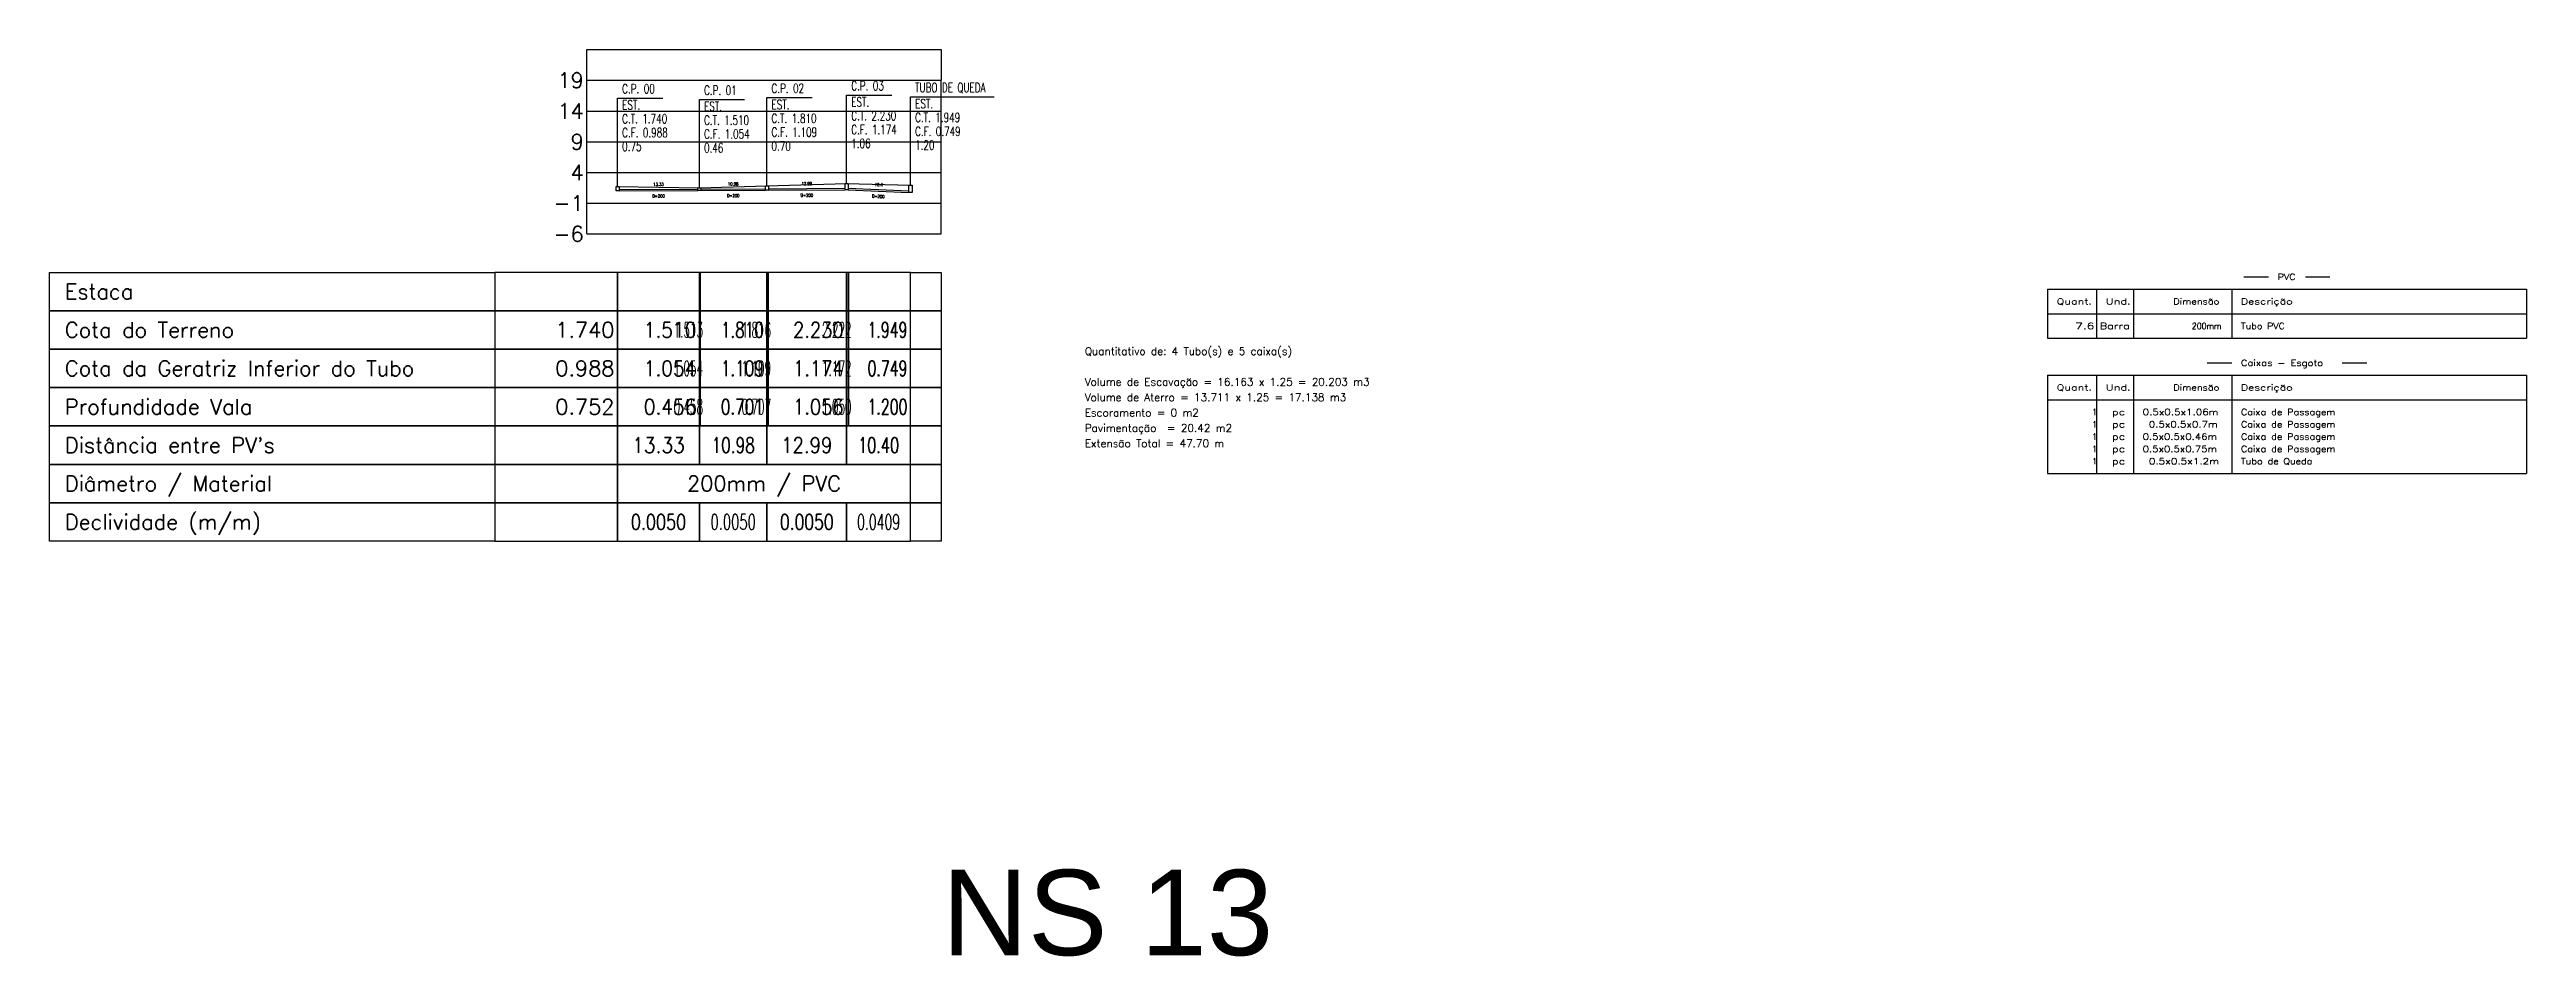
# Model space of a CAD drawing. Extents: x -160 to 364724, y -100 to 7353297.
# Drawn here: x 359007.4 to 359410.7, y 7352019.1 to 7352166.6 of the extents above; entities that cross this region are included whole.
import ezdxf
from ezdxf.enums import TextEntityAlignment as Align

# ---------------------------------------------------------------- set-up
doc = ezdxf.new("R2010")
doc.units = 0
doc.header["$LTSCALE"] = 5
doc.linetypes.add('LIN0', pattern=[0])
doc.layers.add('INDICAÇÃO', color=4, linetype='LIN0', lineweight=20, true_color=0x00ffff)
for name, color, linetype in [('LISTAGEM_LINHA', 7, 'Continuous'), ('LISTAGEM_TEXTO', 7, 'Continuous'), ('PS_IND_COMPRIMENTO', 7, 'Continuous'), ('PS_IND_DIAMETRO', 7, 'Continuous'), ('PS_IND_FLUXO', 3, 'Continuous'), ('PS_PERFIL_CAIXAS', 7, 'Continuous'), ('PS_PERFIL_COTA_LIN', 7, 'Continuous'), ('PS_PERFIL_COTA_TXT', 5, 'Continuous'), ('PS_PERFIL_GRADE', 8, 'Continuous'), ('PS_PERFIL_TERRENO', 3, 'Continuous'), ('PS_PERFIL_TUBO', 7, 'Continuous'), ('PS_PONTOS_IDENTIFICACAO_LIN', 7, 'Continuous'), ('PS_PONTOS_IDENTIFICACAO_TXT', 7, 'Continuous')]:
    doc.layers.add(name, color=color, linetype=linetype)
doc.styles.add('ROMANS', font='ROMANS.shx', dxfattribs={"height": 2})
doc.styles.get("Standard").update_dxf_attribs({"font": 'arial.ttf'})

msp = doc.modelspace()

# ---------------------------------------------------------------- texts
at = {"layer": 'INDICAÇÃO', "color": 7, "style": 'ROMANS'}
for s, p in [('Quantitativo de: 4 Tubo(s) e 5 caixa(s)', (359175.956, 7352116.919)), ('Volume de Escavação = 16.163 x 1.25 = 20.203 m3', (359175.956, 7352111.919)), ('Volume de Aterro = 13.711 x 1.25 = 17.138 m3', (359175.956, 7352109.419)), ('Escoramento = 0 m2', (359175.956, 7352106.919)), ('Pavimentação  = 20.42 m2', (359175.956, 7352104.419)), ('Extensão Total = 47.70 m', (359175.956, 7352101.919))]:
    msp.add_text(s, height=1.25, dxfattribs=at).set_placement(p)
at = {"layer": 'LISTAGEM_TEXTO', "style": 'ROMANS'}
for s, width, p in [('PVC', 1.125, (359370.232, 7352129.136)), ('Quant.', 1.326316, (359334.232, 7352125.136)), ('Und.', 1.354839, (359342.232, 7352125.136)), ('Dimensão', 1.158621, (359353.232, 7352125.136)), ('Descrição', 1.303448, (359364.232, 7352125.136)), ('7.6', 1.465116, (359337.232, 7352121.136)), ('Barra', 1.346154, (359341.232, 7352121.136)), ('200mm', 0.9375, (359356.232, 7352121.136)), ('Tubo PVC', 1.12, (359364.232, 7352121.136)), ('Caixas - Esgoto', 1.184211, (359364.232, 7352115.136)), ('Quant.', 1.326316, (359334.232, 7352111.136)), ('Und.', 1.354839, (359342.232, 7352111.136)), ('Dimensão', 1.158621, (359353.232, 7352111.136)), ('Descrição', 1.303448, (359364.232, 7352111.136)), ('pc', 1.354839, (359343.232, 7352107.136)), ('0.5x0.5x1.06m', 1.22973, (359348.232, 7352107.136)), ('Caixa de Passagem', 1.14791, (359364.232, 7352107.136)), ('pc', 1.354839, (359343.232, 7352105.136)), ('pc', 1.354839, (359343.232, 7352103.136)), ('0.5x0.5x0.46m', 1.207965, (359348.232, 7352103.136)), ('0.5x0.5x0.7m', 1.223301, (359349.232, 7352105.136)), ('Caixa de Passagem', 1.14791, (359364.232, 7352105.136)), ('Caixa de Passagem', 1.14791, (359364.232, 7352103.136)), ('pc', 1.354839, (359343.232, 7352101.136)), ('pc', 1.354839, (359343.232, 7352099.136)), ('0.5x0.5x0.75m', 1.207965, (359348.232, 7352101.136)), ('0.5x0.5x1.2m', 1.247525, (359349.232, 7352099.136)), ('Tubo de Queda', 1.1375, (359364.232, 7352099.136)), ('Caixa de Passagem', 1.14791, (359364.232, 7352101.136))]:
    msp.add_text(s, height=1, dxfattribs=dict(at, width=width)).set_placement(p)
for p in [(359339.994, 7352107.136), (359339.994, 7352105.136), (359339.994, 7352103.136), (359339.994, 7352101.136), (359339.994, 7352099.136)]:
    msp.add_text('1', height=1, dxfattribs=at).set_placement(p)
at = {"layer": 'LISTAGEM_TEXTO'}
msp.add_text('NS 13', height=13.9014, dxfattribs=at).set_placement((359152.681, 7352019.251))
at = {"layer": 'PS_IND_COMPRIMENTO', "style": 'ROMANS', "width": 0.8}
for s, rotation, p in [('13.33', 0.29778, (359106.537, 7352144.696)), ('10.98', 0.30011, (359118.694, 7352144.757)), ('12.99', 0.2981, (359130.681, 7352144.816)), ('10.4', 357.53902, (359142.421, 7352144.635))]:
    msp.add_text(s, height=0.5, rotation=rotation, dxfattribs=at).set_placement(p, align=Align.MIDDLE_CENTER)
at = {"layer": 'PS_IND_DIAMETRO', "style": 'ROMANS', "width": 0.8}
for rotation, p in [(0.29778, (359106.546, 7352142.796)), (0.30011, (359118.704, 7352142.857)), (0.2981, (359130.691, 7352142.916)), (357.53902, (359142.34, 7352142.737))]:
    msp.add_text('D=200', height=0.5, rotation=rotation, dxfattribs=at).set_placement(p, align=Align.MIDDLE_CENTER)
at = {"layer": 'PS_PERFIL_COTA_TXT', "style": 'ROMANS'}
for s, p in [('Estaca', (359009.875, 7352127.25)), ('Cota do Terreno', (359009.875, 7352121)), ('Cota da Geratriz Inferior do Tubo', (359009.875, 7352114.75)), ('Profundidade Vala', (359009.875, 7352108.5)), ("Distância entre PV's", (359009.875, 7352102.25)), ('Diâmetro / Material', (359009.875, 7352096)), ('Declividade (m/m)', (359009.875, 7352089.75))]:
    msp.add_text(s, height=2.5, dxfattribs=at).set_placement(p, align=Align.MIDDLE_LEFT)
for s, p in [('1.740', (359099.375, 7352121)), ('0.988', (359099.375, 7352114.75)), ('0.752', (359099.375, 7352108.5))]:
    msp.add_text(s, height=2.5, dxfattribs=at).set_placement(p, align=Align.MIDDLE_RIGHT)
for s, width, p in [('1.510', 0.888903, (359112.708, 7352121)), ('1.513', 0.5, (359113.808, 7352121)), ('1.810', 0.725422, (359123.69, 7352121)), ('1.816', 0.5, (359124.89, 7352121)), ('2.230', 0.852882, (359136.683, 7352121)), ('2.222', 0.5, (359137.983, 7352121)), ('1.949', 0.673041, (359147.078, 7352121)), ('1.054', 0.888903, (359112.708, 7352114.75)), ('1.054', 0.5, (359113.808, 7352114.75)), ('1.109', 0.725422, (359123.69, 7352114.75)), ('1.109', 0.5, (359124.89, 7352114.75)), ('1.174', 0.852882, (359136.683, 7352114.75)), ('1.172', 0.5, (359137.983, 7352114.75)), ('0.749', 0.673041, (359147.078, 7352114.75)), ('0.456', 0.888903, (359112.708, 7352108.5)), ('0.458', 0.5, (359113.808, 7352108.5)), ('0.701', 0.725422, (359123.69, 7352108.5)), ('0.707', 0.5, (359124.89, 7352108.5)), ('1.056', 0.852882, (359136.683, 7352108.5)), ('1.050', 0.5, (359137.983, 7352108.5)), ('1.200', 0.673041, (359147.078, 7352108.5))]:
    msp.add_text(s, height=2.5, dxfattribs=dict(at, width=width)).set_placement(p, align=Align.MIDDLE_RIGHT)
for s, width, p in [('13.33', 0.888903, (359106.541, 7352102.25)), ('10.98', 0.732089, (359118.699, 7352102.25)), ('12.99', 0.866215, (359130.686, 7352102.25)), ('10.40', 0.693041, (359142.381, 7352102.25)), ('0.0050', 0.761917, (359106.541, 7352089.75)), ('0.0050', 0.627505, (359118.699, 7352089.75)), ('0.0050', 0.74247, (359130.686, 7352089.75)), ('0.0409', 0.594035, (359142.381, 7352089.75))]:
    msp.add_text(s, height=2.5, dxfattribs=dict(at, width=width)).set_placement(p, align=Align.MIDDLE_CENTER)
msp.add_text('200mm / PVC', height=2.5, dxfattribs=at).set_placement((359123.727, 7352096), align=Align.MIDDLE_CENTER)
at = {"layer": 'PS_PONTOS_IDENTIFICACAO_TXT', "style": 'ROMANS', "width": 0.7}
for s, p in [('C.P. 00', (359100.625, 7352159.49)), ('C.P. 01', (359113.958, 7352159.26)), ('C.P. 02', (359124.94, 7352159.56)), ('C.P. 03', (359137.933, 7352159.98)), ('TUBO DE QUEDA', (359148.328, 7352159.699)), ('C.T. 1.740', (359100.625, 7352154.615)), ('EST. ', (359100.625, 7352156.865)), ('C.T. 1.510', (359113.958, 7352154.385)), ('EST. ', (359113.958, 7352156.635)), ('C.T. 1.810', (359124.94, 7352154.685)), ('EST. ', (359124.94, 7352156.935)), ('C.T. 2.230', (359137.933, 7352155.105)), ('EST. ', (359137.933, 7352157.355)), ('C.T. 1.949', (359148.328, 7352154.824)), ('EST. ', (359148.328, 7352157.074)), ('C.F. 0.988', (359100.625, 7352152.365)), ('0.75', (359100.625, 7352150.115)), ('C.F. 1.054', (359113.958, 7352152.135)), ('C.F. 1.109', (359124.94, 7352152.435)), ('0.70', (359124.94, 7352150.185)), ('C.F. 1.174', (359137.933, 7352152.855)), ('1.06', (359137.933, 7352150.605)), ('C.F. 0.749', (359148.328, 7352152.574)), ('1.20', (359148.328, 7352150.324)), ('0.46', (359113.958, 7352149.885))]:
    msp.add_text(s, height=1.5, dxfattribs=at).set_placement(p)

# ---------------------------------------------------------------- blocks, each defined once
blk = doc.blocks.new('*U868')
at = {"layer": 'PS_PERFIL_GRADE', "linetype": 'Continuous'}
for p, q in [((0, 0), (0, 25)), ((0, 25), (57.7, 25)), ((57.7, 0), (57.7, 25)), ((0, 20), (57.7, 20)), ((0, 15), (57.7, 15)), ((0, 10), (57.7, 10)), ((0, 5), (57.7, 5)), ((0, 0), (57.7, 0))]:
    blk.add_line(p, q, dxfattribs=at)
blk.add_lwpolyline([(0, 25), (0, 30), (57.7, 30), (57.7, 25)], dxfattribs=at)
at = {"layer": 'PS_PERFIL_GRADE', "style": 'ROMANS'}
for s, p in [('19', (-0.5, 25)), ('14', (-0.5, 20)), ('9', (-0.5, 15)), ('4', (-0.5, 10)), ('-1', (-0.5, 5)), ('-6', (-0.5, 0))]:
    blk.add_text(s, height=2.5, dxfattribs=at).set_placement(p, align=Align.MIDDLE_RIGHT)

# ---------------------------------------------------------------- linework, layer by layer
at = {"layer": 'LISTAGEM_LINHA'}
for p, q in [((359332.732, 7352127.636), (359410.732, 7352127.636)), ((359332.732, 7352127.636), (359332.732, 7352119.636)), ((359340.732, 7352127.636), (359340.732, 7352119.636)), ((359346.732, 7352127.636), (359346.732, 7352119.636)), ((359362.732, 7352127.636), (359362.732, 7352119.636)), ((359364.732, 7352129.636), (359368.732, 7352129.636)), ((359374.732, 7352129.636), (359378.732, 7352129.636)), ((359410.732, 7352127.636), (359410.732, 7352119.636)), ((359332.732, 7352123.636), (359410.732, 7352123.636)), ((359332.732, 7352119.636), (359410.732, 7352119.636)), ((359358.732, 7352115.636), (359362.732, 7352115.636)), ((359380.732, 7352115.636), (359384.732, 7352115.636)), ((359332.732, 7352113.636), (359410.732, 7352113.636)), ((359332.732, 7352113.636), (359332.732, 7352097.636)), ((359340.732, 7352113.636), (359340.732, 7352097.636)), ((359346.732, 7352113.636), (359346.732, 7352097.636)), ((359362.732, 7352113.636), (359362.732, 7352097.636)), ((359410.732, 7352113.636), (359410.732, 7352097.636)), ((359332.732, 7352109.636), (359410.732, 7352109.636)), ((359332.732, 7352097.636), (359410.732, 7352097.636))]:
    msp.add_line(p, q, dxfattribs=at)
at = {"layer": 'PS_IND_FLUXO'}
for points in [[(359116.199, 7352143.793, 0, 0, 0), (359120.199, 7352143.814, 0.5, 0, 0), (359121.199, 7352143.82, 0, 0, 0)], [(359128.186, 7352143.853, 0, 0, 0), (359132.186, 7352143.874, 0.5, 0, 0), (359133.186, 7352143.879, 0, 0, 0)]]:
    msp.add_lwpolyline(points, format="xyseb", dxfattribs=at)
at = {"layer": 'PS_PERFIL_CAIXAS', "linetype": 'Continuous'}
for points in [[(359099.625, 7352144.365), (359100.125, 7352144.365), (359100.125, 7352143.612), (359099.625, 7352143.612)], [(359112.958, 7352144.135), (359113.458, 7352144.135), (359113.458, 7352143.679), (359112.958, 7352143.679)], [(359123.94, 7352144.435), (359124.44, 7352144.435), (359124.44, 7352143.734), (359123.94, 7352143.734)], [(359136.933, 7352144.855), (359137.433, 7352144.855), (359137.433, 7352143.799), (359136.933, 7352143.799)], [(359147.328, 7352144.574), (359147.828, 7352144.574), (359147.828, 7352143.374), (359147.328, 7352143.374)]]:
    msp.add_lwpolyline(points, close=True, dxfattribs=at)
at = {"layer": 'PS_PERFIL_COTA_LIN', "linetype": 'Continuous'}
for points in [[(359079.875, 7352130.375), (359079.875, 7352124.125), (359007.375, 7352124.125), (359007.375, 7352130.375)], [(359079.875, 7352130.375), (359079.875, 7352124.125), (359099.875, 7352124.125), (359099.875, 7352130.375)], [(359099.875, 7352130.375), (359099.875, 7352124.125), (359113.208, 7352124.125), (359113.208, 7352130.375)], [(359113.208, 7352130.375), (359113.208, 7352124.125), (359113.308, 7352124.125), (359113.308, 7352130.375)], [(359113.308, 7352130.375), (359113.308, 7352124.125), (359124.19, 7352124.125), (359124.19, 7352130.375)], [(359124.19, 7352130.375), (359124.19, 7352124.125), (359124.39, 7352124.125), (359124.39, 7352130.375)], [(359124.39, 7352130.375), (359124.39, 7352124.125), (359137.183, 7352124.125), (359137.183, 7352130.375)], [(359137.183, 7352130.375), (359137.183, 7352124.125), (359137.483, 7352124.125), (359137.483, 7352130.375)], [(359137.483, 7352130.375), (359137.483, 7352124.125), (359147.578, 7352124.125), (359147.578, 7352130.375)], [(359152.578, 7352130.375), (359152.578, 7352124.125), (359147.578, 7352124.125), (359147.578, 7352130.375)], [(359079.875, 7352124.125), (359079.875, 7352117.875), (359007.375, 7352117.875), (359007.375, 7352124.125)], [(359079.875, 7352124.125), (359079.875, 7352117.875), (359099.875, 7352117.875), (359099.875, 7352124.125)], [(359099.875, 7352124.125), (359099.875, 7352117.875), (359113.208, 7352117.875), (359113.208, 7352124.125)], [(359113.208, 7352124.125), (359113.208, 7352117.875), (359113.308, 7352117.875), (359113.308, 7352124.125)], [(359113.308, 7352124.125), (359113.308, 7352117.875), (359124.19, 7352117.875), (359124.19, 7352124.125)], [(359124.19, 7352124.125), (359124.19, 7352117.875), (359124.39, 7352117.875), (359124.39, 7352124.125)], [(359124.39, 7352124.125), (359124.39, 7352117.875), (359137.183, 7352117.875), (359137.183, 7352124.125)], [(359137.183, 7352124.125), (359137.183, 7352117.875), (359137.483, 7352117.875), (359137.483, 7352124.125)], [(359137.483, 7352124.125), (359137.483, 7352117.875), (359147.578, 7352117.875), (359147.578, 7352124.125)], [(359152.578, 7352124.125), (359152.578, 7352117.875), (359147.578, 7352117.875), (359147.578, 7352124.125)], [(359079.875, 7352117.875), (359079.875, 7352111.625), (359007.375, 7352111.625), (359007.375, 7352117.875)], [(359079.875, 7352117.875), (359079.875, 7352111.625), (359099.875, 7352111.625), (359099.875, 7352117.875)], [(359099.875, 7352117.875), (359099.875, 7352111.625), (359113.208, 7352111.625), (359113.208, 7352117.875)], [(359113.208, 7352117.875), (359113.208, 7352111.625), (359113.308, 7352111.625), (359113.308, 7352117.875)], [(359113.308, 7352117.875), (359113.308, 7352111.625), (359124.19, 7352111.625), (359124.19, 7352117.875)], [(359124.19, 7352117.875), (359124.19, 7352111.625), (359124.39, 7352111.625), (359124.39, 7352117.875)], [(359124.39, 7352117.875), (359124.39, 7352111.625), (359137.183, 7352111.625), (359137.183, 7352117.875)], [(359137.183, 7352117.875), (359137.183, 7352111.625), (359137.483, 7352111.625), (359137.483, 7352117.875)], [(359137.483, 7352117.875), (359137.483, 7352111.625), (359147.578, 7352111.625), (359147.578, 7352117.875)], [(359152.578, 7352117.875), (359152.578, 7352111.625), (359147.578, 7352111.625), (359147.578, 7352117.875)], [(359079.875, 7352111.625), (359079.875, 7352105.375), (359007.375, 7352105.375), (359007.375, 7352111.625)], [(359079.875, 7352111.625), (359079.875, 7352105.375), (359099.875, 7352105.375), (359099.875, 7352111.625)], [(359099.875, 7352111.625), (359099.875, 7352105.375), (359113.208, 7352105.375), (359113.208, 7352111.625)], [(359113.208, 7352111.625), (359113.208, 7352105.375), (359113.308, 7352105.375), (359113.308, 7352111.625)], [(359113.308, 7352111.625), (359113.308, 7352105.375), (359124.19, 7352105.375), (359124.19, 7352111.625)], [(359124.19, 7352111.625), (359124.19, 7352105.375), (359124.39, 7352105.375), (359124.39, 7352111.625)], [(359124.39, 7352111.625), (359124.39, 7352105.375), (359137.183, 7352105.375), (359137.183, 7352111.625)], [(359137.183, 7352111.625), (359137.183, 7352105.375), (359137.483, 7352105.375), (359137.483, 7352111.625)], [(359137.483, 7352111.625), (359137.483, 7352105.375), (359147.578, 7352105.375), (359147.578, 7352111.625)], [(359152.578, 7352111.625), (359152.578, 7352105.375), (359147.578, 7352105.375), (359147.578, 7352111.625)], [(359079.875, 7352105.375), (359079.875, 7352099.125), (359007.375, 7352099.125), (359007.375, 7352105.375)], [(359079.875, 7352105.375), (359079.875, 7352099.125), (359099.875, 7352099.125), (359099.875, 7352105.375)], [(359099.875, 7352105.375), (359099.875, 7352099.125), (359113.208, 7352099.125), (359113.208, 7352105.375)], [(359113.208, 7352105.375), (359113.208, 7352099.125), (359124.19, 7352099.125), (359124.19, 7352105.375)], [(359124.19, 7352105.375), (359124.19, 7352099.125), (359137.183, 7352099.125), (359137.183, 7352105.375)], [(359137.183, 7352105.375), (359137.183, 7352099.125), (359147.578, 7352099.125), (359147.578, 7352105.375)], [(359152.578, 7352105.375), (359152.578, 7352099.125), (359147.578, 7352099.125), (359147.578, 7352105.375)], [(359079.875, 7352099.125), (359079.875, 7352092.875), (359007.375, 7352092.875), (359007.375, 7352099.125)], [(359079.875, 7352099.125), (359079.875, 7352092.875), (359099.875, 7352092.875), (359099.875, 7352099.125)], [(359099.875, 7352099.125), (359099.875, 7352092.875), (359147.578, 7352092.875), (359147.578, 7352099.125)], [(359152.578, 7352099.125), (359152.578, 7352092.875), (359147.578, 7352092.875), (359147.578, 7352099.125)], [(359079.875, 7352092.875), (359079.875, 7352086.625), (359007.375, 7352086.625), (359007.375, 7352092.875)], [(359079.875, 7352092.875), (359079.875, 7352086.625), (359099.875, 7352086.625), (359099.875, 7352092.875)], [(359099.875, 7352092.875), (359099.875, 7352086.625), (359113.208, 7352086.625), (359113.208, 7352092.875)], [(359113.208, 7352092.875), (359113.208, 7352086.625), (359124.19, 7352086.625), (359124.19, 7352092.875)], [(359124.19, 7352092.875), (359124.19, 7352086.625), (359137.183, 7352086.625), (359137.183, 7352092.875)], [(359137.183, 7352092.875), (359137.183, 7352086.625), (359147.578, 7352086.625), (359147.578, 7352092.875)], [(359152.578, 7352092.875), (359152.578, 7352086.625), (359147.578, 7352086.625), (359147.578, 7352092.875)]]:
    msp.add_lwpolyline(points, close=True, dxfattribs=at)
for points in [[(359099.875, 7352105.375), (359113.208, 7352105.375)], [(359113.308, 7352105.375), (359124.19, 7352105.375)], [(359124.39, 7352105.375), (359137.183, 7352105.375)], [(359137.483, 7352105.375), (359147.578, 7352105.375)], [(359079.875, 7352099.125), (359099.875, 7352099.125)], [(359099.875, 7352099.125), (359113.208, 7352099.125)], [(359099.875, 7352099.125), (359113.208, 7352099.125)], [(359113.208, 7352099.125), (359113.308, 7352099.125)], [(359113.308, 7352099.125), (359124.19, 7352099.125)], [(359113.308, 7352099.125), (359124.19, 7352099.125)], [(359124.19, 7352099.125), (359124.39, 7352099.125)], [(359124.39, 7352099.125), (359137.183, 7352099.125)], [(359124.39, 7352099.125), (359137.183, 7352099.125)], [(359137.483, 7352099.125), (359147.578, 7352099.125)], [(359137.483, 7352099.125), (359147.578, 7352099.125)], [(359079.875, 7352092.875), (359099.875, 7352092.875)], [(359099.875, 7352092.875), (359113.208, 7352092.875)], [(359099.875, 7352092.875), (359113.208, 7352092.875)], [(359113.208, 7352092.875), (359113.308, 7352092.875)], [(359113.308, 7352092.875), (359124.19, 7352092.875)], [(359113.308, 7352092.875), (359124.19, 7352092.875)], [(359124.19, 7352092.875), (359124.39, 7352092.875)], [(359124.39, 7352092.875), (359137.183, 7352092.875)], [(359124.39, 7352092.875), (359137.183, 7352092.875)], [(359137.483, 7352092.875), (359147.578, 7352092.875)], [(359137.483, 7352092.875), (359147.578, 7352092.875)], [(359099.875, 7352086.625), (359113.208, 7352086.625)], [(359113.308, 7352086.625), (359124.19, 7352086.625)], [(359124.39, 7352086.625), (359137.183, 7352086.625)], [(359137.483, 7352086.625), (359147.578, 7352086.625)]]:
    msp.add_lwpolyline(points, dxfattribs=at)
at = {"layer": 'PS_PERFIL_TERRENO', "linetype": 'Continuous'}
msp.add_lwpolyline([(359099.875, 7352144.365), (359113.208, 7352144.135), (359124.19, 7352144.435), (359137.183, 7352144.855), (359147.578, 7352144.574)], dxfattribs=at)
at = {"layer": 'PS_PERFIL_TUBO', "linetype": 'Continuous'}
for points in [[(359100.125, 7352143.612), (359112.958, 7352143.679), (359112.958, 7352143.879), (359100.125, 7352143.812)], [(359113.458, 7352143.679), (359123.94, 7352143.734), (359123.94, 7352143.934), (359113.458, 7352143.879)], [(359124.44, 7352143.734), (359136.933, 7352143.799), (359136.933, 7352143.999), (359124.44, 7352143.934)], [(359137.433, 7352143.799), (359147.328, 7352143.374), (359147.328, 7352143.574), (359137.433, 7352143.999)]]:
    msp.add_lwpolyline(points, close=True, dxfattribs=at)
at = {"layer": 'PS_PONTOS_IDENTIFICACAO_LIN', "linetype": 'Continuous'}
for points in [[(359099.875, 7352144.365), (359099.875, 7352158.74), (359107.225, 7352158.74)], [(359113.208, 7352144.135), (359113.208, 7352158.51), (359120.558, 7352158.51)], [(359124.19, 7352144.435), (359124.19, 7352158.81), (359131.54, 7352158.81)], [(359137.183, 7352144.855), (359137.183, 7352159.23), (359144.533, 7352159.23)], [(359147.578, 7352144.574), (359147.578, 7352158.949), (359161.228, 7352158.949)]]:
    msp.add_lwpolyline(points, dxfattribs=at)

# ---------------------------------------------------------------- block references
at = {"layer": 'PS_PERFIL_GRADE'}
msp.add_blockref('*U868', (359094.875, 7352136.625), dxfattribs=at)

msp.set_redraw_order([(e.dxf.handle, doc.entitydb.next_handle()) for e in msp.query("TEXT MTEXT ATTDEF DIMENSION ARC_DIMENSION")])  # texts and dimensions are drawn at this point

doc.saveas('drawing.dxf')
